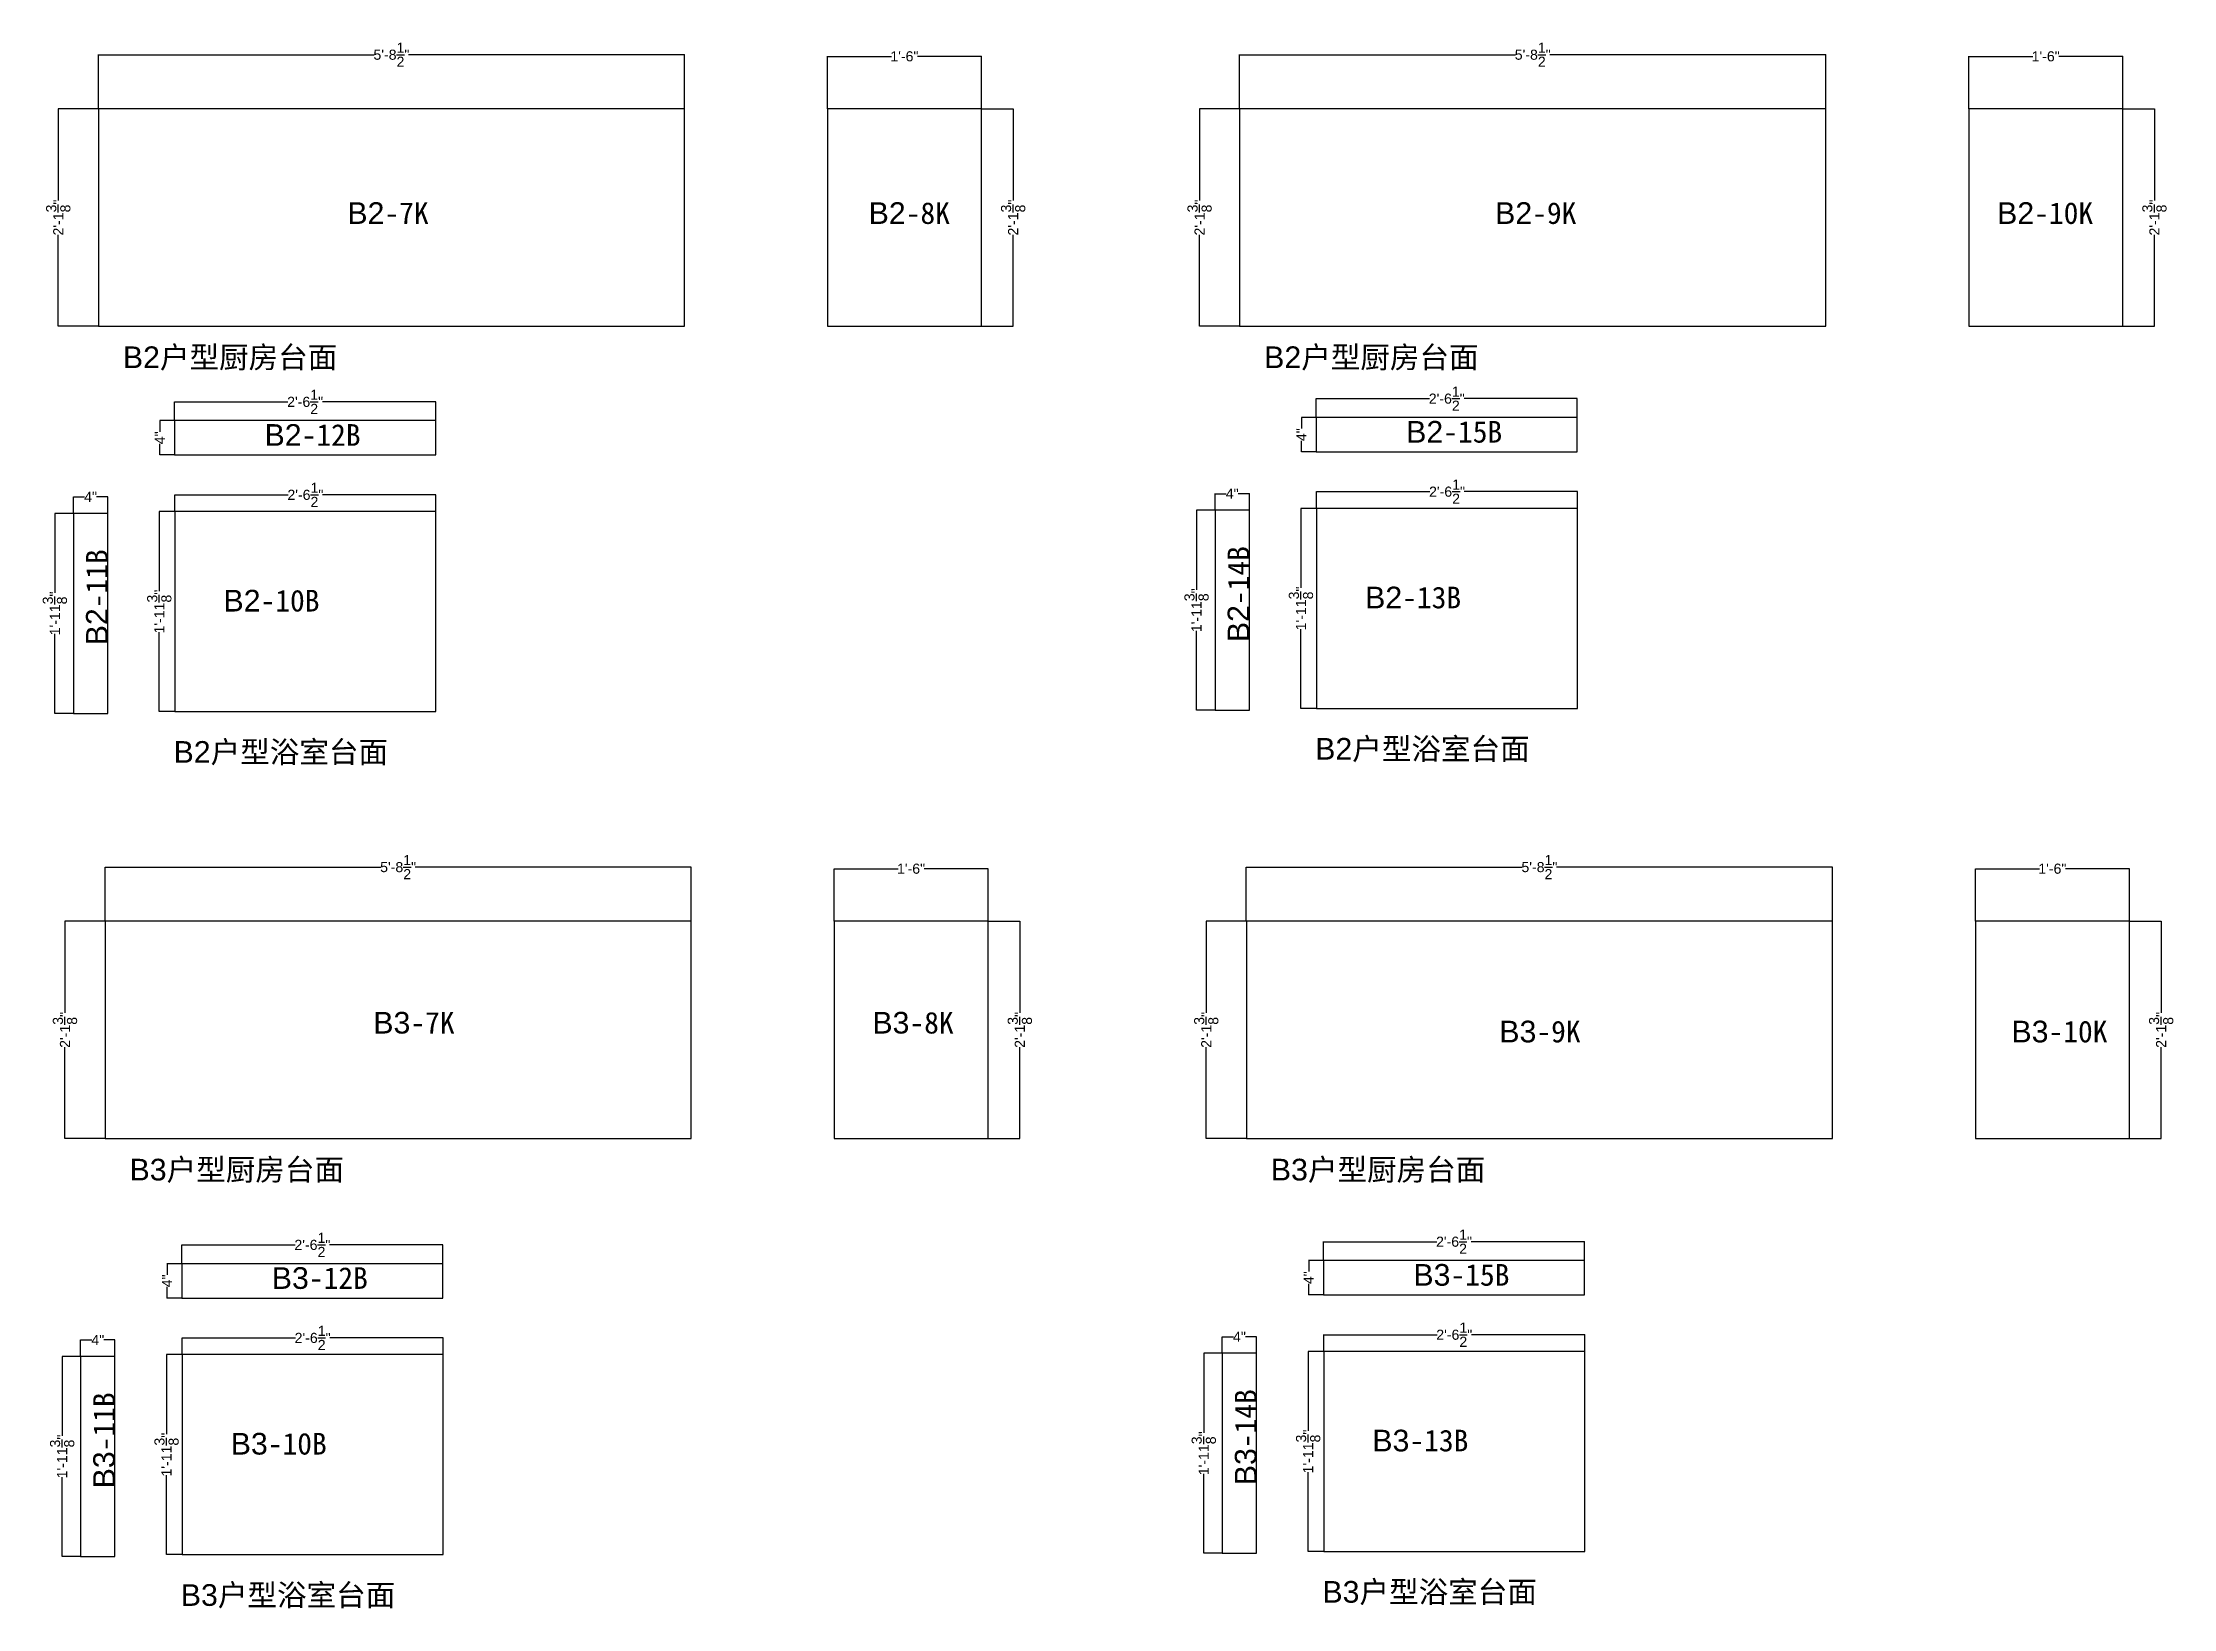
# Model space of a CAD drawing. Header units: inches. Extents: x -997106 to 39633, y -30199 to 1961.
# Drawn here: x 11702 to 18027, y -12912 to -8262 of the extents above; entities that cross this region are included whole.
import ezdxf

# ---------------------------------------------------------------- set-up
doc = ezdxf.new("R2010")
doc.units = ezdxf.units.IN
doc.header["$MEASUREMENT"] = 0
doc.layers.get('Defpoints').update_dxf_attribs({"color": 3})
doc.layers.add('编号', color=10, linetype='Continuous', plot=False)
doc.styles.get("Standard").update_dxf_attribs({"font": 'arial.ttf'})
doc.dimstyles.get("Standard").update_dxf_attribs({"dimtxt": 30, "dimasz": 1, "dimexe": 0.18, "dimexo": 0.0625, "dimgap": 0.09, "dimtad": 0, "dimtoh": 1, "dimdec": 4, "dimlfac": 0.03937, "dimzin": 0, "dimdsep": 46, "dimlunit": 4, "dimtxsty": 'Standard', "dimblk": 'ARCHTICK', "dimcen": 1, "dimadec": 0, "dimazin": 0, "dimtfac": 1, "dimtdec": 4, "dimtix": 1, "dimtofl": 0, "dimtmove": 2, "dimatfit": 3, "dimldrblk": 'ARCHTICK', "dimfxl": 1, "dimtolj": 1, "dimtzin": 0, "dimarcsym": 0})

msp = doc.modelspace()

# ---------------------------------------------------------------- texts
at = {"char_height": 64.3508622, "attachment_point": 1}
for s, insert in [('B2{\\fSimSun|b0|i0|c134|p2;户型厨房台面}', (11940.4131, -9164.15701)), ('B2{\\fSimSun|b0|i0|c134|p2;户型厨房台面}', (15328.12857, -9164.15701)), ('B2{\\fSimSun|b0|i0|c134|p2;户型浴室台面}', (12090.93805, -10336.42371)), ('B2{\\fSimSun|b0|i0|c134|p2;户型浴室台面}', (15479.64773, -10327.00938)), ('B3{\\fSimSun|b0|i0|c134|p2;户型厨房台面}', (11960.28051, -11576.8034)), ('B3{\\fSimSun|b0|i0|c134|p2;户型厨房台面}', (15347.99598, -11576.8034)), ('B3{\\fSimSun|b0|i0|c134|p2;户型浴室台面}', (12112.40121, -12840.22177)), ('B3{\\fSimSun|b0|i0|c134|p2;户型浴室台面}', (15501.11089, -12830.80744))]:
    msp.add_mtext(s, dxfattribs=dict(at, insert=insert))
at = {"layer": '编号', "char_height": 64.3508622, "attachment_point": 1}
for s, insert in [('B2{\\fSimSun|b0|i0|c134|p2;-7K}', (12606.79911, -8735.98948)), ('B2{\\fSimSun|b0|i0|c134|p2;-8K}', (14154.1329, -8735.98948)), ('B2{\\fSimSun|b0|i0|c134|p2;-9K}', (16013.753, -8735.98948)), ('B2{\\fSimSun|b0|i0|c134|p2;-10K}', (17503.83301, -8735.98948)), ('B2{\\fSimSun|b0|i0|c134|p2;-12B}', (12361.01954, -9395.02136)), ('B2{\\fSimSun|b0|i0|c134|p2;-15B}', (15749.72922, -9385.60703)), ('B2{\\fSimSun|b0|i0|c134|p2;-10B}', (12239.08749, -9887.09262)), ('B2{\\fSimSun|b0|i0|c134|p2;-13B}', (15627.79717, -9877.67829)), ('B3{\\fSimSun|b0|i0|c134|p2;-7K}', (12683.80039, -11140.51747)), ('B3{\\fSimSun|b0|i0|c134|p2;-8K}', (14165.22945, -11140.51747)), ('B3{\\fSimSun|b0|i0|c134|p2;-9K}', (16026.17473, -11166.72972)), ('B3{\\fSimSun|b0|i0|c134|p2;-10K}', (17546.38563, -11166.72972)), ('B3{\\fSimSun|b0|i0|c134|p2;-15B}', (15771.19239, -11889.40509)), ('B3{\\fSimSun|b0|i0|c134|p2;-12B}', (12382.48271, -11898.81942)), ('B3{\\fSimSun|b0|i0|c134|p2;-10B}', (12260.55065, -12390.89068)), ('B3{\\fSimSun|b0|i0|c134|p2;-13B}', (15649.26033, -12381.47635))]:
    msp.add_mtext(s, dxfattribs=dict(at, insert=insert))
at = {"layer": '编号', "char_height": 64.3508622, "attachment_point": 1, "rotation": 90}
for s, insert in [('B2{\\fSimSun|b0|i0|c134|p2;-11B}', (11830.97139, -10051.78766)), ('B2{\\fSimSun|b0|i0|c134|p2;-14B}', (15219.68107, -10042.37333)), ('B3{\\fSimSun|b0|i0|c134|p2;-14B}', (15241.14423, -12546.1714)), ('B3{\\fSimSun|b0|i0|c134|p2;-11B}', (11852.43455, -12555.58572))]:
    msp.add_mtext(s, dxfattribs=dict(at, insert=insert))

# ---------------------------------------------------------------- blocks, each defined once
blk = doc.blocks.new('_ArchTick')
at = {"color": 0, "linetype": 'ByBlock', "const_width": 0.15}
blk.add_lwpolyline([(-0.5, -0.5), (0.5, 0.5)], dxfattribs=at)
blk = doc.blocks.new('*D186')
at = {"color": 0, "lineweight": -2, "transparency": 16777216}
for p, q in [((11867.6, -8458.8), (11867.6, -8297.6)), ((11867.6, -8297.8), (12686.7, -8297.8)), ((13607.6, -8297.8), (12788.5, -8297.8)), ((13607.6, -8458.8), (13607.6, -8297.6))]:
    blk.add_line(p, q, dxfattribs=at)
at = {"layer": 'Defpoints', "color": 0, "transparency": 16777216}
for p in [(13607.6, -8297.8), (11867.6, -8458.9), (13607.6, -8458.9)]:
    blk.add_point(p, dxfattribs=at)
at = {"color": 0, "lineweight": -2, "transparency": 16777216, "rotation": 180}
blk.add_blockref('_ArchTick', (11867.6, -8297.8), dxfattribs=at)
at = {"color": 0, "lineweight": -2, "transparency": 16777216}
blk.add_blockref('_ArchTick', (13607.6, -8297.8), dxfattribs=at)
at = {"color": 0, "transparency": 16777216, "insert": (12737.6, -8297.8), "char_height": 30, "attachment_point": 5}
blk.add_mtext('\\A1;5\'-8{\\H1x;\\S1/2;}"', dxfattribs=at)
blk = doc.blocks.new('*D187')
at = {"color": 0, "lineweight": -2, "transparency": 16777216}
for p, q in [((11867.6, -8458.9), (11748.5, -8458.9)), ((11748.6, -8458.9), (11748.6, -8730.3)), ((11748.6, -9103.9), (11748.6, -8832.5)), ((11867.6, -9103.9), (11748.5, -9103.9))]:
    blk.add_line(p, q, dxfattribs=at)
at = {"layer": 'Defpoints', "color": 0, "transparency": 16777216}
for p in [(11867.6, -8458.9), (11748.6, -9103.9), (11867.6, -9103.9)]:
    blk.add_point(p, dxfattribs=at)
at = {"color": 0, "lineweight": -2, "transparency": 16777216}
for p, rotation in [((11748.6, -8458.9), 90), ((11748.6, -9103.9), 270)]:
    blk.add_blockref('_ArchTick', p, dxfattribs=dict(at, rotation=rotation))
at = {"color": 0, "transparency": 16777216, "insert": (11748.6, -8781.4), "char_height": 30, "attachment_point": 5, "rotation": 90}
blk.add_mtext('\\A1;2\'-1{\\H1x;\\S3/8;}"', dxfattribs=at)
blk = doc.blocks.new('*D188')
at = {"color": 0, "lineweight": -2, "transparency": 16777216}
for p, q in [((14031.8, -8458.8), (14031.8, -8302.6)), ((14031.8, -8302.8), (14221.7, -8302.8)), ((14488.8, -8302.8), (14298.8, -8302.8)), ((14488.8, -8458.8), (14488.8, -8302.6))]:
    blk.add_line(p, q, dxfattribs=at)
at = {"layer": 'Defpoints', "color": 0, "transparency": 16777216}
for p in [(14488.8, -8302.8), (14031.8, -8458.9), (14488.8, -8458.9)]:
    blk.add_point(p, dxfattribs=at)
at = {"color": 0, "lineweight": -2, "transparency": 16777216, "rotation": 180}
blk.add_blockref('_ArchTick', (14031.8, -8302.8), dxfattribs=at)
at = {"color": 0, "lineweight": -2, "transparency": 16777216}
blk.add_blockref('_ArchTick', (14488.8, -8302.8), dxfattribs=at)
at = {"color": 0, "transparency": 16777216, "insert": (14260.3, -8302.8), "char_height": 30, "attachment_point": 5}
blk.add_mtext('\\A1;1\'-6"', dxfattribs=at)
blk = doc.blocks.new('*D189')
at = {"color": 0, "lineweight": -2, "transparency": 16777216}
for p, q in [((14488.8, -8458.9), (14583.2, -8458.9)), ((14583, -8458.9), (14583, -8730.3)), ((14583, -9103.9), (14583, -8832.5)), ((14488.8, -9103.9), (14583.2, -9103.9))]:
    blk.add_line(p, q, dxfattribs=at)
at = {"layer": 'Defpoints', "color": 0, "transparency": 16777216}
for p in [(14488.8, -8458.9), (14488.8, -9103.9), (14583, -9103.9)]:
    blk.add_point(p, dxfattribs=at)
at = {"color": 0, "lineweight": -2, "transparency": 16777216}
for p, rotation in [((14583, -8458.9), 90), ((14583, -9103.9), 270)]:
    blk.add_blockref('_ArchTick', p, dxfattribs=dict(at, rotation=rotation))
at = {"color": 0, "transparency": 16777216, "insert": (14583, -8781.4), "char_height": 30, "attachment_point": 5, "rotation": 90}
blk.add_mtext('\\A1;2\'-1{\\H1x;\\S3/8;}"', dxfattribs=at)
blk = doc.blocks.new('*D190')
at = {"color": 0, "lineweight": -2, "transparency": 16777216}
for p, q in [((15255.4, -8458.8), (15255.4, -8297.6)), ((15255.4, -8297.8), (16074.5, -8297.8)), ((16995.4, -8297.8), (16176.3, -8297.8)), ((16995.4, -8458.8), (16995.4, -8297.6))]:
    blk.add_line(p, q, dxfattribs=at)
at = {"layer": 'Defpoints', "color": 0, "transparency": 16777216}
for p in [(16995.4, -8297.8), (15255.4, -8458.9), (16995.4, -8458.9)]:
    blk.add_point(p, dxfattribs=at)
at = {"color": 0, "lineweight": -2, "transparency": 16777216, "rotation": 180}
blk.add_blockref('_ArchTick', (15255.4, -8297.8), dxfattribs=at)
at = {"color": 0, "lineweight": -2, "transparency": 16777216}
blk.add_blockref('_ArchTick', (16995.4, -8297.8), dxfattribs=at)
at = {"color": 0, "transparency": 16777216, "insert": (16125.4, -8297.8), "char_height": 30, "attachment_point": 5}
blk.add_mtext('\\A1;5\'-8{\\H1x;\\S1/2;}"', dxfattribs=at)
blk = doc.blocks.new('*D191')
at = {"color": 0, "lineweight": -2, "transparency": 16777216}
for p, q in [((15255.3, -8458.9), (15136.2, -8458.9)), ((15136.4, -8458.9), (15136.4, -8730.3)), ((15136.4, -9103.9), (15136.4, -8832.5)), ((15255.3, -9103.9), (15136.2, -9103.9))]:
    blk.add_line(p, q, dxfattribs=at)
at = {"layer": 'Defpoints', "color": 0, "transparency": 16777216}
for p in [(15255.4, -8458.9), (15136.4, -9103.9), (15255.4, -9103.9)]:
    blk.add_point(p, dxfattribs=at)
at = {"color": 0, "lineweight": -2, "transparency": 16777216}
for p, rotation in [((15136.4, -8458.9), 90), ((15136.4, -9103.9), 270)]:
    blk.add_blockref('_ArchTick', p, dxfattribs=dict(at, rotation=rotation))
at = {"color": 0, "transparency": 16777216, "insert": (15136.4, -8781.4), "char_height": 30, "attachment_point": 5, "rotation": 90}
blk.add_mtext('\\A1;2\'-1{\\H1x;\\S3/8;}"', dxfattribs=at)
blk = doc.blocks.new('*D192')
at = {"color": 0, "lineweight": -2, "transparency": 16777216}
for p, q in [((17419.5, -8458.8), (17419.5, -8302.6)), ((17419.5, -8302.8), (17609.4, -8302.8)), ((17876.5, -8302.8), (17686.5, -8302.8)), ((17876.5, -8458.8), (17876.5, -8302.6))]:
    blk.add_line(p, q, dxfattribs=at)
at = {"layer": 'Defpoints', "color": 0, "transparency": 16777216}
for p in [(17876.5, -8302.8), (17419.5, -8458.9), (17876.5, -8458.9)]:
    blk.add_point(p, dxfattribs=at)
at = {"color": 0, "lineweight": -2, "transparency": 16777216, "rotation": 180}
blk.add_blockref('_ArchTick', (17419.5, -8302.8), dxfattribs=at)
at = {"color": 0, "lineweight": -2, "transparency": 16777216}
blk.add_blockref('_ArchTick', (17876.5, -8302.8), dxfattribs=at)
at = {"color": 0, "transparency": 16777216, "insert": (17648, -8302.8), "char_height": 30, "attachment_point": 5}
blk.add_mtext('\\A1;1\'-6"', dxfattribs=at)
blk = doc.blocks.new('*D193')
at = {"color": 0, "lineweight": -2, "transparency": 16777216}
for p, q in [((17876.5, -8458.9), (17970.9, -8458.9)), ((17970.7, -8458.9), (17970.7, -8730.3)), ((17970.7, -9103.9), (17970.7, -8832.5)), ((17876.5, -9103.9), (17970.9, -9103.9))]:
    blk.add_line(p, q, dxfattribs=at)
at = {"layer": 'Defpoints', "color": 0, "transparency": 16777216}
for p in [(17876.5, -8458.9), (17876.5, -9103.9), (17970.7, -9103.9)]:
    blk.add_point(p, dxfattribs=at)
at = {"color": 0, "lineweight": -2, "transparency": 16777216}
for p, rotation in [((17970.7, -8458.9), 90), ((17970.7, -9103.9), 270)]:
    blk.add_blockref('_ArchTick', p, dxfattribs=dict(at, rotation=rotation))
at = {"color": 0, "transparency": 16777216, "insert": (17970.7, -8781.4), "char_height": 30, "attachment_point": 5, "rotation": 90}
blk.add_mtext('\\A1;2\'-1{\\H1x;\\S3/8;}"', dxfattribs=at)
blk = doc.blocks.new('*D226')
at = {"color": 0, "lineweight": -2, "transparency": 16777216}
for p, q in [((11887.5, -10871.5), (11887.5, -10710.3)), ((11887.5, -10710.5), (12706.6, -10710.5)), ((13627.5, -10710.5), (12808.4, -10710.5)), ((13627.5, -10871.5), (13627.5, -10710.3))]:
    blk.add_line(p, q, dxfattribs=at)
at = {"layer": 'Defpoints', "color": 0, "transparency": 16777216}
for p in [(13627.5, -10710.5), (11887.5, -10871.5), (13627.5, -10871.5)]:
    blk.add_point(p, dxfattribs=at)
at = {"color": 0, "lineweight": -2, "transparency": 16777216, "rotation": 180}
blk.add_blockref('_ArchTick', (11887.5, -10710.5), dxfattribs=at)
at = {"color": 0, "lineweight": -2, "transparency": 16777216}
blk.add_blockref('_ArchTick', (13627.5, -10710.5), dxfattribs=at)
at = {"color": 0, "transparency": 16777216, "insert": (12757.5, -10710.5), "char_height": 30, "attachment_point": 5}
blk.add_mtext('\\A1;5\'-8{\\H1x;\\S1/2;}"', dxfattribs=at)
blk = doc.blocks.new('*D227')
at = {"color": 0, "lineweight": -2, "transparency": 16777216}
for p, q in [((11887.5, -10871.5), (11768.3, -10871.5)), ((11768.5, -10871.5), (11768.5, -11142.9)), ((11768.5, -11516.5), (11768.5, -11245.1)), ((11887.5, -11516.5), (11768.3, -11516.5))]:
    blk.add_line(p, q, dxfattribs=at)
at = {"layer": 'Defpoints', "color": 0, "transparency": 16777216}
for p in [(11887.5, -10871.5), (11768.5, -11516.5), (11887.5, -11516.5)]:
    blk.add_point(p, dxfattribs=at)
at = {"color": 0, "lineweight": -2, "transparency": 16777216}
for p, rotation in [((11768.5, -10871.5), 90), ((11768.5, -11516.5), 270)]:
    blk.add_blockref('_ArchTick', p, dxfattribs=dict(at, rotation=rotation))
at = {"color": 0, "transparency": 16777216, "insert": (11768.5, -11194), "char_height": 30, "attachment_point": 5, "rotation": 90}
blk.add_mtext('\\A1;2\'-1{\\H1x;\\S3/8;}"', dxfattribs=at)
blk = doc.blocks.new('*D228')
at = {"color": 0, "lineweight": -2, "transparency": 16777216}
for p, q in [((14051.6, -10871.5), (14051.6, -10715.3)), ((14051.6, -10715.4), (14241.6, -10715.4)), ((14508.6, -10715.4), (14318.7, -10715.4)), ((14508.6, -10871.5), (14508.6, -10715.3))]:
    blk.add_line(p, q, dxfattribs=at)
at = {"layer": 'Defpoints', "color": 0, "transparency": 16777216}
for p in [(14508.6, -10715.4), (14051.6, -10871.5), (14508.6, -10871.5)]:
    blk.add_point(p, dxfattribs=at)
at = {"color": 0, "lineweight": -2, "transparency": 16777216, "rotation": 180}
blk.add_blockref('_ArchTick', (14051.6, -10715.4), dxfattribs=at)
at = {"color": 0, "lineweight": -2, "transparency": 16777216}
blk.add_blockref('_ArchTick', (14508.6, -10715.4), dxfattribs=at)
at = {"color": 0, "transparency": 16777216, "insert": (14280.1, -10715.4), "char_height": 30, "attachment_point": 5}
blk.add_mtext('\\A1;1\'-6"', dxfattribs=at)
blk = doc.blocks.new('*D229')
at = {"color": 0, "lineweight": -2, "transparency": 16777216}
for p, q in [((14508.7, -10871.5), (14603.1, -10871.5)), ((14602.9, -10871.5), (14602.9, -11142.9)), ((14602.9, -11516.5), (14602.9, -11245.1)), ((14508.7, -11516.5), (14603.1, -11516.5))]:
    blk.add_line(p, q, dxfattribs=at)
at = {"layer": 'Defpoints', "color": 0, "transparency": 16777216}
for p in [(14508.6, -10871.5), (14508.6, -11516.5), (14602.9, -11516.5)]:
    blk.add_point(p, dxfattribs=at)
at = {"color": 0, "lineweight": -2, "transparency": 16777216}
for p, rotation in [((14602.9, -10871.5), 90), ((14602.9, -11516.5), 270)]:
    blk.add_blockref('_ArchTick', p, dxfattribs=dict(at, rotation=rotation))
at = {"color": 0, "transparency": 16777216, "insert": (14602.9, -11194), "char_height": 30, "attachment_point": 5, "rotation": 90}
blk.add_mtext('\\A1;2\'-1{\\H1x;\\S3/8;}"', dxfattribs=at)
blk = doc.blocks.new('*D230')
at = {"color": 0, "lineweight": -2, "transparency": 16777216}
for p, q in [((15275.2, -10871.5), (15275.2, -10710.3)), ((15275.2, -10710.5), (16094.3, -10710.5)), ((17015.2, -10710.5), (16196.1, -10710.5)), ((17015.2, -10871.5), (17015.2, -10710.3))]:
    blk.add_line(p, q, dxfattribs=at)
at = {"layer": 'Defpoints', "color": 0, "transparency": 16777216}
for p in [(17015.2, -10710.5), (15275.2, -10871.5), (17015.2, -10871.5)]:
    blk.add_point(p, dxfattribs=at)
at = {"color": 0, "lineweight": -2, "transparency": 16777216, "rotation": 180}
blk.add_blockref('_ArchTick', (15275.2, -10710.5), dxfattribs=at)
at = {"color": 0, "lineweight": -2, "transparency": 16777216}
blk.add_blockref('_ArchTick', (17015.2, -10710.5), dxfattribs=at)
at = {"color": 0, "transparency": 16777216, "insert": (16145.2, -10710.5), "char_height": 30, "attachment_point": 5}
blk.add_mtext('\\A1;5\'-8{\\H1x;\\S1/2;}"', dxfattribs=at)
blk = doc.blocks.new('*D231')
at = {"color": 0, "lineweight": -2, "transparency": 16777216}
for p, q in [((15275.2, -10871.5), (15156, -10871.5)), ((15156.2, -10871.5), (15156.2, -11142.9)), ((15156.2, -11516.5), (15156.2, -11245.1)), ((15275.2, -11516.5), (15156, -11516.5))]:
    blk.add_line(p, q, dxfattribs=at)
at = {"layer": 'Defpoints', "color": 0, "transparency": 16777216}
for p in [(15275.2, -10871.5), (15156.2, -11516.5), (15275.2, -11516.5)]:
    blk.add_point(p, dxfattribs=at)
at = {"color": 0, "lineweight": -2, "transparency": 16777216}
for p, rotation in [((15156.2, -10871.5), 90), ((15156.2, -11516.5), 270)]:
    blk.add_blockref('_ArchTick', p, dxfattribs=dict(at, rotation=rotation))
at = {"color": 0, "transparency": 16777216, "insert": (15156.2, -11194), "char_height": 30, "attachment_point": 5, "rotation": 90}
blk.add_mtext('\\A1;2\'-1{\\H1x;\\S3/8;}"', dxfattribs=at)
blk = doc.blocks.new('*D232')
at = {"color": 0, "lineweight": -2, "transparency": 16777216}
for p, q in [((17439.3, -10871.5), (17439.3, -10715.3)), ((17439.3, -10715.4), (17629.3, -10715.4)), ((17896.3, -10715.4), (17706.4, -10715.4)), ((17896.3, -10871.5), (17896.3, -10715.3))]:
    blk.add_line(p, q, dxfattribs=at)
at = {"layer": 'Defpoints', "color": 0, "transparency": 16777216}
for p in [(17896.3, -10715.4), (17439.3, -10871.5), (17896.3, -10871.5)]:
    blk.add_point(p, dxfattribs=at)
at = {"color": 0, "lineweight": -2, "transparency": 16777216, "rotation": 180}
blk.add_blockref('_ArchTick', (17439.3, -10715.4), dxfattribs=at)
at = {"color": 0, "lineweight": -2, "transparency": 16777216}
blk.add_blockref('_ArchTick', (17896.3, -10715.4), dxfattribs=at)
at = {"color": 0, "transparency": 16777216, "insert": (17667.8, -10715.4), "char_height": 30, "attachment_point": 5}
blk.add_mtext('\\A1;1\'-6"', dxfattribs=at)
blk = doc.blocks.new('*D233')
at = {"color": 0, "lineweight": -2, "transparency": 16777216}
for p, q in [((17896.4, -10871.5), (17990.8, -10871.5)), ((17990.6, -10871.5), (17990.6, -11142.9)), ((17990.6, -11516.5), (17990.6, -11245.1)), ((17896.4, -11516.5), (17990.8, -11516.5))]:
    blk.add_line(p, q, dxfattribs=at)
at = {"layer": 'Defpoints', "color": 0, "transparency": 16777216}
for p in [(17896.3, -10871.5), (17896.3, -11516.5), (17990.6, -11516.5)]:
    blk.add_point(p, dxfattribs=at)
at = {"color": 0, "lineweight": -2, "transparency": 16777216}
for p, rotation in [((17990.6, -10871.5), 90), ((17990.6, -11516.5), 270)]:
    blk.add_blockref('_ArchTick', p, dxfattribs=dict(at, rotation=rotation))
at = {"color": 0, "transparency": 16777216, "insert": (17990.6, -11194), "char_height": 30, "attachment_point": 5, "rotation": 90}
blk.add_mtext('\\A1;2\'-1{\\H1x;\\S3/8;}"', dxfattribs=at)
blk = doc.blocks.new('*D946')
at = {"color": 0, "lineweight": -2, "transparency": 16777216}
for p, q in [((11793.5, -9660.1), (11738.5, -9660.1)), ((11738.6, -9660.1), (11738.6, -9896)), ((11738.6, -10254.1), (11738.6, -10018.2)), ((11793.5, -10254.1), (11738.5, -10254.1))]:
    blk.add_line(p, q, dxfattribs=at)
at = {"layer": 'Defpoints', "color": 0, "transparency": 16777216}
for p in [(11793.6, -9660.1), (11738.6, -10254.1), (11793.6, -10254.1)]:
    blk.add_point(p, dxfattribs=at)
at = {"color": 0, "lineweight": -2, "transparency": 16777216}
for p, rotation in [((11738.6, -9660.1), 90), ((11738.6, -10254.1), 270)]:
    blk.add_blockref('_ArchTick', p, dxfattribs=dict(at, rotation=rotation))
at = {"color": 0, "transparency": 16777216, "insert": (11738.6, -9957.1), "char_height": 30, "attachment_point": 5, "rotation": 90}
blk.add_mtext('\\A1;1\'-11{\\H1x;\\S3/8;}"', dxfattribs=at)
blk = doc.blocks.new('*D947')
at = {"color": 0, "lineweight": -2, "transparency": 16777216}
for p, q in [((11793.6, -9660.1), (11793.6, -9610.8)), ((11793.6, -9611), (11826.7, -9611)), ((11895.6, -9611), (11862.5, -9611)), ((11895.6, -9660.1), (11895.6, -9610.8))]:
    blk.add_line(p, q, dxfattribs=at)
at = {"layer": 'Defpoints', "color": 0, "transparency": 16777216}
for p in [(11895.6, -9611), (11793.6, -9660.1), (11895.6, -9660.1)]:
    blk.add_point(p, dxfattribs=at)
at = {"color": 0, "lineweight": -2, "transparency": 16777216, "rotation": 180}
blk.add_blockref('_ArchTick', (11793.6, -9611), dxfattribs=at)
at = {"color": 0, "lineweight": -2, "transparency": 16777216}
blk.add_blockref('_ArchTick', (11895.6, -9611), dxfattribs=at)
at = {"color": 0, "transparency": 16777216, "insert": (11844.6, -9611), "char_height": 30, "attachment_point": 5}
blk.add_mtext('\\A1;4"', dxfattribs=at)
blk = doc.blocks.new('*D933')
at = {"color": 0, "lineweight": -2, "transparency": 16777216}
for p, q in [((12093.9, -9384.6), (12049.9, -9384.6)), ((12050.1, -9384.6), (12050.1, -9417.6)), ((12093.9, -9486.6), (12049.9, -9486.6)), ((12050.1, -9486.6), (12050.1, -9453.5))]:
    blk.add_line(p, q, dxfattribs=at)
at = {"layer": 'Defpoints', "color": 0, "transparency": 16777216}
for p in [(12094, -9384.6), (12050.1, -9486.6), (12094, -9486.6)]:
    blk.add_point(p, dxfattribs=at)
at = {"color": 0, "lineweight": -2, "transparency": 16777216}
for p, rotation in [((12050.1, -9384.6), 90), ((12050.1, -9486.6), 270)]:
    blk.add_blockref('_ArchTick', p, dxfattribs=dict(at, rotation=rotation))
at = {"color": 0, "transparency": 16777216, "insert": (12050.1, -9435.6), "char_height": 30, "attachment_point": 5, "rotation": 90}
blk.add_mtext('\\A1;4"', dxfattribs=at)
blk = doc.blocks.new('*D948')
at = {"color": 0, "lineweight": -2, "transparency": 16777216}
for p, q in [((12094, -9382.9), (12094, -9328.5)), ((12094, -9328.7), (12430.4, -9328.7)), ((12869, -9328.7), (12532.7, -9328.7)), ((12869, -9384.5), (12869, -9328.5))]:
    blk.add_line(p, q, dxfattribs=at)
at = {"layer": 'Defpoints', "color": 0, "transparency": 16777216}
for p in [(12869, -9328.7), (12094, -9382.9), (12869, -9384.6)]:
    blk.add_point(p, dxfattribs=at)
at = {"color": 0, "lineweight": -2, "transparency": 16777216, "rotation": 180}
blk.add_blockref('_ArchTick', (12094, -9328.7), dxfattribs=at)
at = {"color": 0, "lineweight": -2, "transparency": 16777216}
blk.add_blockref('_ArchTick', (12869, -9328.7), dxfattribs=at)
at = {"color": 0, "transparency": 16777216, "insert": (12481.5, -9328.7), "char_height": 30, "attachment_point": 5}
blk.add_mtext('\\A1;2\'-6{\\H1x;\\S1/2;}"', dxfattribs=at)
blk = doc.blocks.new('*D949')
at = {"color": 0, "lineweight": -2, "transparency": 16777216}
for p, q in [((12094.7, -9654.6), (12094.7, -9604.7)), ((12094.7, -9604.9), (12431.1, -9604.9)), ((12869.7, -9604.9), (12533.4, -9604.9)), ((12869.7, -9654.6), (12869.7, -9604.7))]:
    blk.add_line(p, q, dxfattribs=at)
at = {"layer": 'Defpoints', "color": 0, "transparency": 16777216}
for p in [(12869.7, -9604.9), (12094.7, -9654.7), (12869.7, -9654.7)]:
    blk.add_point(p, dxfattribs=at)
at = {"color": 0, "lineweight": -2, "transparency": 16777216, "rotation": 180}
blk.add_blockref('_ArchTick', (12094.7, -9604.9), dxfattribs=at)
at = {"color": 0, "lineweight": -2, "transparency": 16777216}
blk.add_blockref('_ArchTick', (12869.7, -9604.9), dxfattribs=at)
at = {"color": 0, "transparency": 16777216, "insert": (12482.2, -9604.9), "char_height": 30, "attachment_point": 5}
blk.add_mtext('\\A1;2\'-6{\\H1x;\\S1/2;}"', dxfattribs=at)
blk = doc.blocks.new('*D950')
at = {"color": 0, "lineweight": -2, "transparency": 16777216}
for p, q in [((12094.7, -9654.7), (12048.4, -9654.7)), ((12048.5, -9654.7), (12048.5, -9890.6)), ((12048.5, -10248.7), (12048.5, -10012.8)), ((12094.7, -10248.7), (12048.4, -10248.7))]:
    blk.add_line(p, q, dxfattribs=at)
at = {"layer": 'Defpoints', "color": 0, "transparency": 16777216}
for p in [(12094.7, -9654.7), (12048.5, -10248.7), (12094.7, -10248.7)]:
    blk.add_point(p, dxfattribs=at)
at = {"color": 0, "lineweight": -2, "transparency": 16777216}
for p, rotation in [((12048.5, -9654.7), 90), ((12048.5, -10248.7), 270)]:
    blk.add_blockref('_ArchTick', p, dxfattribs=dict(at, rotation=rotation))
at = {"color": 0, "transparency": 16777216, "insert": (12048.5, -9951.7), "char_height": 30, "attachment_point": 5, "rotation": 90}
blk.add_mtext('\\A1;1\'-11{\\H1x;\\S3/8;}"', dxfattribs=at)
blk = doc.blocks.new('*D951')
at = {"color": 0, "lineweight": -2, "transparency": 16777216}
for p, q in [((15182.2, -9650.7), (15127.2, -9650.7)), ((15127.3, -9650.7), (15127.3, -9886.6)), ((15127.3, -10244.7), (15127.3, -10008.8)), ((15182.2, -10244.7), (15127.2, -10244.7))]:
    blk.add_line(p, q, dxfattribs=at)
at = {"layer": 'Defpoints', "color": 0, "transparency": 16777216}
for p in [(15182.3, -9650.7), (15127.3, -10244.7), (15182.3, -10244.7)]:
    blk.add_point(p, dxfattribs=at)
at = {"color": 0, "lineweight": -2, "transparency": 16777216}
for p, rotation in [((15127.3, -9650.7), 90), ((15127.3, -10244.7), 270)]:
    blk.add_blockref('_ArchTick', p, dxfattribs=dict(at, rotation=rotation))
at = {"color": 0, "transparency": 16777216, "insert": (15127.3, -9947.7), "char_height": 30, "attachment_point": 5, "rotation": 90}
blk.add_mtext('\\A1;1\'-11{\\H1x;\\S3/8;}"', dxfattribs=at)
blk = doc.blocks.new('*D952')
at = {"color": 0, "lineweight": -2, "transparency": 16777216}
for p, q in [((15182.3, -9650.6), (15182.3, -9601.4)), ((15182.3, -9601.6), (15215.4, -9601.6)), ((15284.3, -9601.6), (15251.2, -9601.6)), ((15284.3, -9650.6), (15284.3, -9601.4))]:
    blk.add_line(p, q, dxfattribs=at)
at = {"layer": 'Defpoints', "color": 0, "transparency": 16777216}
for p in [(15284.3, -9601.6), (15182.3, -9650.7), (15284.3, -9650.7)]:
    blk.add_point(p, dxfattribs=at)
at = {"color": 0, "lineweight": -2, "transparency": 16777216, "rotation": 180}
blk.add_blockref('_ArchTick', (15182.3, -9601.6), dxfattribs=at)
at = {"color": 0, "lineweight": -2, "transparency": 16777216}
blk.add_blockref('_ArchTick', (15284.3, -9601.6), dxfattribs=at)
at = {"color": 0, "transparency": 16777216, "insert": (15233.3, -9601.6), "char_height": 30, "attachment_point": 5}
blk.add_mtext('\\A1;4"', dxfattribs=at)
blk = doc.blocks.new('*D934')
at = {"color": 0, "lineweight": -2, "transparency": 16777216}
for p, q in [((15482.7, -9375.2), (15438.7, -9375.2)), ((15438.8, -9375.2), (15438.8, -9408.2)), ((15482.7, -9477.2), (15438.7, -9477.2)), ((15438.8, -9477.2), (15438.8, -9444.1))]:
    blk.add_line(p, q, dxfattribs=at)
at = {"layer": 'Defpoints', "color": 0, "transparency": 16777216}
for p in [(15482.7, -9375.2), (15438.8, -9477.2), (15482.7, -9477.2)]:
    blk.add_point(p, dxfattribs=at)
at = {"color": 0, "lineweight": -2, "transparency": 16777216}
for p, rotation in [((15438.8, -9375.2), 90), ((15438.8, -9477.2), 270)]:
    blk.add_blockref('_ArchTick', p, dxfattribs=dict(at, rotation=rotation))
at = {"color": 0, "transparency": 16777216, "insert": (15438.8, -9426.2), "char_height": 30, "attachment_point": 5, "rotation": 90}
blk.add_mtext('\\A1;4"', dxfattribs=at)
blk = doc.blocks.new('*D953')
at = {"color": 0, "lineweight": -2, "transparency": 16777216}
for p, q in [((15482.7, -9373.4), (15482.7, -9319.1)), ((15482.7, -9319.2), (15819.1, -9319.2)), ((16257.7, -9319.2), (15921.4, -9319.2)), ((16257.7, -9375.1), (16257.7, -9319.1))]:
    blk.add_line(p, q, dxfattribs=at)
at = {"layer": 'Defpoints', "color": 0, "transparency": 16777216}
for p in [(16257.7, -9319.2), (15482.7, -9373.5), (16257.7, -9375.2)]:
    blk.add_point(p, dxfattribs=at)
at = {"color": 0, "lineweight": -2, "transparency": 16777216, "rotation": 180}
blk.add_blockref('_ArchTick', (15482.7, -9319.2), dxfattribs=at)
at = {"color": 0, "lineweight": -2, "transparency": 16777216}
blk.add_blockref('_ArchTick', (16257.7, -9319.2), dxfattribs=at)
at = {"color": 0, "transparency": 16777216, "insert": (15870.2, -9319.2), "char_height": 30, "attachment_point": 5}
blk.add_mtext('\\A1;2\'-6{\\H1x;\\S1/2;}"', dxfattribs=at)
blk = doc.blocks.new('*D954')
at = {"color": 0, "lineweight": -2, "transparency": 16777216}
for p, q in [((15483.5, -9645.2), (15483.5, -9595.3)), ((15483.5, -9595.5), (15819.8, -9595.5)), ((16258.5, -9595.5), (15922.1, -9595.5)), ((16258.5, -9645.2), (16258.5, -9595.3))]:
    blk.add_line(p, q, dxfattribs=at)
at = {"layer": 'Defpoints', "color": 0, "transparency": 16777216}
for p in [(16258.5, -9595.5), (15483.5, -9645.3), (16258.5, -9645.3)]:
    blk.add_point(p, dxfattribs=at)
at = {"color": 0, "lineweight": -2, "transparency": 16777216, "rotation": 180}
blk.add_blockref('_ArchTick', (15483.5, -9595.5), dxfattribs=at)
at = {"color": 0, "lineweight": -2, "transparency": 16777216}
blk.add_blockref('_ArchTick', (16258.5, -9595.5), dxfattribs=at)
at = {"color": 0, "transparency": 16777216, "insert": (15871, -9595.5), "char_height": 30, "attachment_point": 5}
blk.add_mtext('\\A1;2\'-6{\\H1x;\\S1/2;}"', dxfattribs=at)
blk = doc.blocks.new('*D955')
at = {"color": 0, "lineweight": -2, "transparency": 16777216}
for p, q in [((15483.4, -9645.3), (15437.1, -9645.3)), ((15437.3, -9645.3), (15437.3, -9881.2)), ((15437.3, -10239.3), (15437.3, -10003.4)), ((15483.4, -10239.3), (15437.1, -10239.3))]:
    blk.add_line(p, q, dxfattribs=at)
at = {"layer": 'Defpoints', "color": 0, "transparency": 16777216}
for p in [(15483.5, -9645.3), (15437.3, -10239.3), (15483.5, -10239.3)]:
    blk.add_point(p, dxfattribs=at)
at = {"color": 0, "lineweight": -2, "transparency": 16777216}
for p, rotation in [((15437.3, -9645.3), 90), ((15437.3, -10239.3), 270)]:
    blk.add_blockref('_ArchTick', p, dxfattribs=dict(at, rotation=rotation))
at = {"color": 0, "transparency": 16777216, "insert": (15437.3, -9942.3), "char_height": 30, "attachment_point": 5, "rotation": 90}
blk.add_mtext('\\A1;1\'-11{\\H1x;\\S3/8;}"', dxfattribs=at)
blk = doc.blocks.new('*D970')
at = {"color": 0, "lineweight": -2, "transparency": 16777216}
for p, q in [((11815, -12163.9), (11759.9, -12163.9)), ((11760.1, -12163.9), (11760.1, -12399.8)), ((11760.1, -12757.9), (11760.1, -12522)), ((11815, -12757.9), (11759.9, -12757.9))]:
    blk.add_line(p, q, dxfattribs=at)
at = {"layer": 'Defpoints', "color": 0, "transparency": 16777216}
for p in [(11815, -12163.9), (11760.1, -12757.9), (11815, -12757.9)]:
    blk.add_point(p, dxfattribs=at)
at = {"color": 0, "lineweight": -2, "transparency": 16777216}
for p, rotation in [((11760.1, -12163.9), 90), ((11760.1, -12757.9), 270)]:
    blk.add_blockref('_ArchTick', p, dxfattribs=dict(at, rotation=rotation))
at = {"color": 0, "transparency": 16777216, "insert": (11760.1, -12460.9), "char_height": 30, "attachment_point": 5, "rotation": 90}
blk.add_mtext('\\A1;1\'-11{\\H1x;\\S3/8;}"', dxfattribs=at)
blk = doc.blocks.new('*D971')
at = {"color": 0, "lineweight": -2, "transparency": 16777216}
for p, q in [((11815, -12163.9), (11815, -12114.6)), ((11815, -12114.8), (11848.1, -12114.8)), ((11917, -12114.8), (11884, -12114.8)), ((11917, -12163.9), (11917, -12114.6))]:
    blk.add_line(p, q, dxfattribs=at)
at = {"layer": 'Defpoints', "color": 0, "transparency": 16777216}
for p in [(11917, -12114.8), (11815, -12163.9), (11917, -12163.9)]:
    blk.add_point(p, dxfattribs=at)
at = {"color": 0, "lineweight": -2, "transparency": 16777216, "rotation": 180}
blk.add_blockref('_ArchTick', (11815, -12114.8), dxfattribs=at)
at = {"color": 0, "lineweight": -2, "transparency": 16777216}
blk.add_blockref('_ArchTick', (11917, -12114.8), dxfattribs=at)
at = {"color": 0, "transparency": 16777216, "insert": (11866, -12114.8), "char_height": 30, "attachment_point": 5}
blk.add_mtext('\\A1;4"', dxfattribs=at)
blk = doc.blocks.new('*D957')
at = {"color": 0, "lineweight": -2, "transparency": 16777216}
for p, q in [((12115.4, -11888.4), (12071.4, -11888.4)), ((12071.6, -11888.4), (12071.6, -11921.4)), ((12115.4, -11990.4), (12071.4, -11990.4)), ((12071.6, -11990.4), (12071.6, -11957.3))]:
    blk.add_line(p, q, dxfattribs=at)
at = {"layer": 'Defpoints', "color": 0, "transparency": 16777216}
for p in [(12115.5, -11888.4), (12071.6, -11990.4), (12115.5, -11990.4)]:
    blk.add_point(p, dxfattribs=at)
at = {"color": 0, "lineweight": -2, "transparency": 16777216}
for p, rotation in [((12071.6, -11888.4), 90), ((12071.6, -11990.4), 270)]:
    blk.add_blockref('_ArchTick', p, dxfattribs=dict(at, rotation=rotation))
at = {"color": 0, "transparency": 16777216, "insert": (12071.6, -11939.4), "char_height": 30, "attachment_point": 5, "rotation": 90}
blk.add_mtext('\\A1;4"', dxfattribs=at)
blk = doc.blocks.new('*D972')
at = {"color": 0, "lineweight": -2, "transparency": 16777216}
for p, q in [((12115.5, -11886.7), (12115.5, -11832.3)), ((12115.5, -11832.5), (12451.8, -11832.5)), ((12890.5, -11832.5), (12554.1, -11832.5)), ((12890.5, -11888.3), (12890.5, -11832.3))]:
    blk.add_line(p, q, dxfattribs=at)
at = {"layer": 'Defpoints', "color": 0, "transparency": 16777216}
for p in [(12115.5, -11886.7), (12890.5, -11832.5), (12890.5, -11888.4)]:
    blk.add_point(p, dxfattribs=at)
at = {"color": 0, "lineweight": -2, "transparency": 16777216, "rotation": 180}
blk.add_blockref('_ArchTick', (12115.5, -11832.5), dxfattribs=at)
at = {"color": 0, "lineweight": -2, "transparency": 16777216}
blk.add_blockref('_ArchTick', (12890.5, -11832.5), dxfattribs=at)
at = {"color": 0, "transparency": 16777216, "insert": (12503, -11832.5), "char_height": 30, "attachment_point": 5}
blk.add_mtext('\\A1;2\'-6{\\H1x;\\S1/2;}"', dxfattribs=at)
blk = doc.blocks.new('*D973')
at = {"color": 0, "lineweight": -2, "transparency": 16777216}
for p, q in [((12116.2, -12158.4), (12116.2, -12108.5)), ((12116.2, -12108.7), (12452.5, -12108.7)), ((12891.2, -12108.7), (12554.9, -12108.7)), ((12891.2, -12158.4), (12891.2, -12108.5))]:
    blk.add_line(p, q, dxfattribs=at)
at = {"layer": 'Defpoints', "color": 0, "transparency": 16777216}
for p in [(12891.2, -12108.7), (12116.2, -12158.5), (12891.2, -12158.5)]:
    blk.add_point(p, dxfattribs=at)
at = {"color": 0, "lineweight": -2, "transparency": 16777216, "rotation": 180}
blk.add_blockref('_ArchTick', (12116.2, -12108.7), dxfattribs=at)
at = {"color": 0, "lineweight": -2, "transparency": 16777216}
blk.add_blockref('_ArchTick', (12891.2, -12108.7), dxfattribs=at)
at = {"color": 0, "transparency": 16777216, "insert": (12503.7, -12108.7), "char_height": 30, "attachment_point": 5}
blk.add_mtext('\\A1;2\'-6{\\H1x;\\S1/2;}"', dxfattribs=at)
blk = doc.blocks.new('*D974')
at = {"color": 0, "lineweight": -2, "transparency": 16777216}
for p, q in [((12116.1, -12158.5), (12069.8, -12158.5)), ((12070, -12158.5), (12070, -12394.4)), ((12070, -12752.5), (12070, -12516.6)), ((12116.1, -12752.5), (12069.8, -12752.5))]:
    blk.add_line(p, q, dxfattribs=at)
at = {"layer": 'Defpoints', "color": 0, "transparency": 16777216}
for p in [(12116.2, -12158.5), (12070, -12752.5), (12116.2, -12752.5)]:
    blk.add_point(p, dxfattribs=at)
at = {"color": 0, "lineweight": -2, "transparency": 16777216}
for p, rotation in [((12070, -12158.5), 90), ((12070, -12752.5), 270)]:
    blk.add_blockref('_ArchTick', p, dxfattribs=dict(at, rotation=rotation))
at = {"color": 0, "transparency": 16777216, "insert": (12070, -12455.5), "char_height": 30, "attachment_point": 5, "rotation": 90}
blk.add_mtext('\\A1;1\'-11{\\H1x;\\S3/8;}"', dxfattribs=at)
blk = doc.blocks.new('*D975')
at = {"color": 0, "lineweight": -2, "transparency": 16777216}
for p, q in [((15203.7, -12154.5), (15148.6, -12154.5)), ((15148.8, -12154.5), (15148.8, -12390.4)), ((15148.8, -12748.5), (15148.8, -12512.6)), ((15203.7, -12748.5), (15148.6, -12748.5))]:
    blk.add_line(p, q, dxfattribs=at)
at = {"layer": 'Defpoints', "color": 0, "transparency": 16777216}
for p in [(15203.8, -12154.5), (15148.8, -12748.5), (15203.8, -12748.5)]:
    blk.add_point(p, dxfattribs=at)
at = {"color": 0, "lineweight": -2, "transparency": 16777216}
for p, rotation in [((15148.8, -12154.5), 90), ((15148.8, -12748.5), 270)]:
    blk.add_blockref('_ArchTick', p, dxfattribs=dict(at, rotation=rotation))
at = {"color": 0, "transparency": 16777216, "insert": (15148.8, -12451.5), "char_height": 30, "attachment_point": 5, "rotation": 90}
blk.add_mtext('\\A1;1\'-11{\\H1x;\\S3/8;}"', dxfattribs=at)
blk = doc.blocks.new('*D976')
at = {"color": 0, "lineweight": -2, "transparency": 16777216}
for p, q in [((15203.8, -12154.4), (15203.8, -12105.2)), ((15203.8, -12105.4), (15236.8, -12105.4)), ((15305.8, -12105.4), (15272.7, -12105.4)), ((15305.8, -12154.4), (15305.8, -12105.2))]:
    blk.add_line(p, q, dxfattribs=at)
at = {"layer": 'Defpoints', "color": 0, "transparency": 16777216}
for p in [(15305.8, -12105.4), (15203.8, -12154.5), (15305.8, -12154.5)]:
    blk.add_point(p, dxfattribs=at)
at = {"color": 0, "lineweight": -2, "transparency": 16777216, "rotation": 180}
blk.add_blockref('_ArchTick', (15203.8, -12105.4), dxfattribs=at)
at = {"color": 0, "lineweight": -2, "transparency": 16777216}
blk.add_blockref('_ArchTick', (15305.8, -12105.4), dxfattribs=at)
at = {"color": 0, "transparency": 16777216, "insert": (15254.8, -12105.4), "char_height": 30, "attachment_point": 5}
blk.add_mtext('\\A1;4"', dxfattribs=at)
blk = doc.blocks.new('*D958')
at = {"color": 0, "lineweight": -2, "transparency": 16777216}
for p, q in [((15504.1, -11879), (15460.1, -11879)), ((15460.3, -11879), (15460.3, -11912)), ((15460.3, -11981), (15460.3, -11947.9)), ((15504.1, -11981), (15460.1, -11981))]:
    blk.add_line(p, q, dxfattribs=at)
at = {"layer": 'Defpoints', "color": 0, "transparency": 16777216}
for p in [(15504.2, -11879), (15460.3, -11981), (15504.2, -11981)]:
    blk.add_point(p, dxfattribs=at)
at = {"color": 0, "lineweight": -2, "transparency": 16777216}
for p, rotation in [((15460.3, -11879), 90), ((15460.3, -11981), 270)]:
    blk.add_blockref('_ArchTick', p, dxfattribs=dict(at, rotation=rotation))
at = {"color": 0, "transparency": 16777216, "insert": (15460.3, -11930), "char_height": 30, "attachment_point": 5, "rotation": 90}
blk.add_mtext('\\A1;4"', dxfattribs=at)
blk = doc.blocks.new('*D977')
at = {"color": 0, "lineweight": -2, "transparency": 16777216}
for p, q in [((15504.2, -11877.2), (15504.2, -11822.9)), ((15504.2, -11823), (15840.5, -11823)), ((16279.2, -11823), (15942.8, -11823)), ((16279.2, -11878.9), (16279.2, -11822.9))]:
    blk.add_line(p, q, dxfattribs=at)
at = {"layer": 'Defpoints', "color": 0, "transparency": 16777216}
for p in [(16279.2, -11823), (15504.2, -11877.3), (16279.2, -11879)]:
    blk.add_point(p, dxfattribs=at)
at = {"color": 0, "lineweight": -2, "transparency": 16777216, "rotation": 180}
blk.add_blockref('_ArchTick', (15504.2, -11823), dxfattribs=at)
at = {"color": 0, "lineweight": -2, "transparency": 16777216}
blk.add_blockref('_ArchTick', (16279.2, -11823), dxfattribs=at)
at = {"color": 0, "transparency": 16777216, "insert": (15891.7, -11823), "char_height": 30, "attachment_point": 5}
blk.add_mtext('\\A1;2\'-6{\\H1x;\\S1/2;}"', dxfattribs=at)
blk = doc.blocks.new('*D978')
at = {"color": 0, "lineweight": -2, "transparency": 16777216}
for p, q in [((15504.9, -12149), (15504.9, -12099.1)), ((15504.9, -12099.3), (15841.3, -12099.3)), ((16279.9, -12099.3), (15943.6, -12099.3)), ((16279.9, -12149), (16279.9, -12099.1))]:
    blk.add_line(p, q, dxfattribs=at)
at = {"layer": 'Defpoints', "color": 0, "transparency": 16777216}
for p in [(16279.9, -12099.3), (15504.9, -12149.1), (16279.9, -12149.1)]:
    blk.add_point(p, dxfattribs=at)
at = {"color": 0, "lineweight": -2, "transparency": 16777216, "rotation": 180}
blk.add_blockref('_ArchTick', (15504.9, -12099.3), dxfattribs=at)
at = {"color": 0, "lineweight": -2, "transparency": 16777216}
blk.add_blockref('_ArchTick', (16279.9, -12099.3), dxfattribs=at)
at = {"color": 0, "transparency": 16777216, "insert": (15892.4, -12099.3), "char_height": 30, "attachment_point": 5}
blk.add_mtext('\\A1;2\'-6{\\H1x;\\S1/2;}"', dxfattribs=at)
blk = doc.blocks.new('*D979')
at = {"color": 0, "lineweight": -2, "transparency": 16777216}
for p, q in [((15504.9, -12149.1), (15458.5, -12149.1)), ((15458.7, -12149.1), (15458.7, -12385)), ((15458.7, -12743.1), (15458.7, -12507.2)), ((15504.9, -12743.1), (15458.5, -12743.1))]:
    blk.add_line(p, q, dxfattribs=at)
at = {"layer": 'Defpoints', "color": 0, "transparency": 16777216}
for p in [(15504.9, -12149.1), (15458.7, -12743.1), (15504.9, -12743.1)]:
    blk.add_point(p, dxfattribs=at)
at = {"color": 0, "lineweight": -2, "transparency": 16777216}
for p, rotation in [((15458.7, -12149.1), 90), ((15458.7, -12743.1), 270)]:
    blk.add_blockref('_ArchTick', p, dxfattribs=dict(at, rotation=rotation))
at = {"color": 0, "transparency": 16777216, "insert": (15458.7, -12446.1), "char_height": 30, "attachment_point": 5, "rotation": 90}
blk.add_mtext('\\A1;1\'-11{\\H1x;\\S3/8;}"', dxfattribs=at)

# ---------------------------------------------------------------- dimensions: what is measured, and where the dimension line sits
for base, p1, p2, picture, middle in [((13607.6457, -8297.82551), (11867.6457, -8458.88828), (13607.6457, -8458.88828), '*D186', (12737.6457, -8297.82551)), ((14488.75985, -8302.78886), (14031.75985, -8458.88828), (14488.75985, -8458.88828), '*D188', (14260.25985, -8302.78886)), ((16995.36117, -8297.82551), (15255.36117, -8458.88828), (16995.36117, -8458.88828), '*D190', (16125.36117, -8297.82551)), ((17876.47532, -8302.78886), (17419.47532, -8458.88828), (17876.47532, -8458.88828), '*D192', (17647.97532, -8302.78886)), ((12869.0099952712, -9328.6578721893), (12094.0099952712, -9382.9172788383), (12869.0099952712, -9384.5744785724), '*D948', (12481.5099952712, -9328.6578721893)), ((16257.7196748247, -9319.2435434475), (15482.7196748247, -9373.5029500965), (16257.7196748247, -9375.1601498306), '*D953', (15870.2196748247, -9319.2435434475)), ((11895.58563, -9611.01748), (11793.58563, -9660.11833), (11895.58563, -9660.11833), '*D947', (11844.58563, -9611.01748)), ((12869.7432815864, -9604.8876890177), (12094.7432815864, -9654.7068507188), (12869.7432815864, -9654.7068507188), '*D949', (12482.2432815864, -9604.8876890177)), ((15284.29531, -9601.60315), (15182.29531, -9650.70401), (15284.29531, -9650.70401), '*D952', (15233.29531, -9601.60315)), ((16258.4529611399, -9595.4733602759), (15483.4529611399, -9645.292521977), (16258.4529611399, -9645.292521977), '*D954', (15870.9529611399, -9595.4733602759)), ((13627.5131, -10710.4719), (11887.5131, -10871.53466), (13627.5131, -10871.53466), '*D226', (12757.5131, -10710.4719)), ((17015.22857, -10710.4719), (15275.22857, -10871.53466), (17015.22857, -10871.53466), '*D230', (16145.22857, -10710.4719)), ((14508.62725, -10715.43524), (14051.62725, -10871.53466), (14508.62725, -10871.53466), '*D228', (14280.12725, -10715.43524)), ((17896.34272, -10715.43524), (17439.34272, -10871.53466), (17896.34272, -10871.53466), '*D232', (17667.84272, -10715.43524)), ((12890.4731583747, -11832.4559349446), (12115.4731583747, -11886.7153415935), (12890.4731583747, -11888.3725413276), '*D972', (12502.9731583747, -11832.4559349446)), ((16279.1828379282, -11823.0416062028), (15504.1828379282, -11877.3010128517), (16279.1828379282, -11878.9582125858), '*D977', (15891.6828379282, -11823.0416062028)), ((12891.2064446899, -12108.6857517729), (12116.2064446899, -12158.504913474), (12891.2064446899, -12158.504913474), '*D973', (12503.7064446899, -12108.6857517729)), ((16279.9161242434, -12099.2714230312), (15504.9161242434, -12149.0905847322), (16279.9161242434, -12149.0905847322), '*D978', (15892.4161242434, -12099.2714230312)), ((11917.04879, -12114.81554), (11815.04879, -12163.9164), (11917.04879, -12163.9164), '*D971', (11866.04879, -12114.81554)), ((15305.75847, -12105.40121), (15203.75847, -12154.50207), (15305.75847, -12154.50207), '*D976', (15254.75847, -12105.40121))]:
    dim = msp.add_linear_dim(base=base, p1=p1, p2=p2, dimstyle='Standard')
    dim.commit()
    dim.dimension.update_dxf_attribs({"geometry": picture, "text_midpoint": middle})
for base, p1, p2, picture, middle in [((11748.6371013595, -9103.8882771844), (11867.6456957483, -8458.8882771844), (11867.6456957483, -9103.8882771844), '*D187', (11748.6371013595, -8781.3882771844)), ((14583.0098258603, -9103.8882771844), (14488.7598462356, -8458.8882771844), (14488.7598462356, -9103.8882771844), '*D189', (14583.0098258602, -8781.3882771844)), ((15136.3525731252, -9103.8882771844), (15255.361167514, -8458.8882771844), (15255.361167514, -9103.8882771844), '*D191', (15136.3525731252, -8781.3882771844)), ((17970.7252976259, -9103.8882771844), (17876.4753180012, -8458.8882771844), (17876.4753180012, -9103.8882771844), '*D193', (17970.7252976259, -8781.3882771844)), ((12050.122, -9486.57448), (12094.01, -9384.57448), (12094.01, -9486.57448), '*D933', (12050.122, -9435.57448)), ((15438.83168, -9477.16015), (15482.71967, -9375.16015), (15482.71967, -9477.16015), '*D934', (15438.83168, -9426.16015)), ((11738.63993, -10254.11833), (11793.58563, -9660.11833), (11793.58563, -10254.11833), '*D946', (11738.63993, -9957.11833)), ((12048.54767, -10248.70685), (12094.74328, -9654.70685), (12094.74328, -10248.70685), '*D950', (12048.54767, -9951.70685)), ((15127.34961, -10244.70401), (15182.29531, -9650.70401), (15182.29531, -10244.70401), '*D951', (15127.34961, -9947.70401)), ((15437.25735, -10239.29252), (15483.45296, -9645.29252), (15483.45296, -10239.29252), '*D955', (15437.25735, -9942.29252)), ((11768.5045072818, -11516.5346614871), (11887.5131016705, -10871.5346614871), (11887.5131016705, -11516.5346614871), '*D227', (11768.5045072818, -11194.0346614871)), ((14602.8772317825, -11516.5346614871), (14508.6272521578, -10871.5346614871), (14508.6272521578, -11516.5346614871), '*D229', (14602.8772317825, -11194.0346614871)), ((15156.2199790474, -11516.5346614871), (15275.2285734362, -10871.5346614871), (15275.2285734362, -11516.5346614871), '*D231', (15156.2199790474, -11194.0346614871)), ((17990.5927035481, -11516.5346614871), (17896.3427239234, -10871.5346614871), (17896.3427239234, -11516.5346614871), '*D233', (17990.5927035481, -11194.0346614871)), ((12071.58516, -11990.37254), (12115.47316, -11888.37254), (12115.47316, -11990.37254), '*D957', (12071.58516, -11939.37254)), ((15460.29484, -11980.95821), (15504.18284, -11878.95821), (15504.18284, -11980.95821), '*D958', (15460.29484, -11929.95821)), ((11760.10309, -12757.9164), (11815.04879, -12163.9164), (11815.04879, -12757.9164), '*D970', (11760.10309, -12460.9164)), ((12070.01083, -12752.50491), (12116.20644, -12158.50491), (12116.20644, -12752.50491), '*D974', (12070.01083, -12455.50491)), ((15148.81277, -12748.50207), (15203.75847, -12154.50207), (15203.75847, -12748.50207), '*D975', (15148.81277, -12451.50207)), ((15458.72051, -12743.09058), (15504.91612, -12149.09058), (15504.91612, -12743.09058), '*D979', (15458.72051, -12446.09058))]:
    dim = msp.add_linear_dim(base=base, p1=p1, p2=p2, angle=90, dimstyle='Standard')
    dim.commit()
    dim.dimension.update_dxf_attribs({"geometry": picture, "text_midpoint": middle})

# ---------------------------------------------------------------- linework, layer by layer
for points in [[(11867.6457, -9103.88828), (13607.6457, -9103.88828), (13607.6457, -8458.88828), (11867.6457, -8458.88828)], [(14031.75985, -9103.88828), (14488.75985, -9103.88828), (14488.75985, -8458.88828), (14031.75985, -8458.88828)], [(15255.36117, -9103.88828), (16995.36117, -9103.88828), (16995.36117, -8458.88828), (15255.36117, -8458.88828)], [(17419.47532, -9103.88828), (17876.47532, -9103.88828), (17876.47532, -8458.88828), (17419.47532, -8458.88828)], [(12094.01, -9486.57448), (12869.01, -9486.57448), (12869.01, -9384.57448), (12094.01, -9384.57448)], [(15482.71967, -9477.16015), (16257.71967, -9477.16015), (16257.71967, -9375.16015), (15482.71967, -9375.16015)], [(11793.58563, -10254.11833), (11895.58563, -10254.11833), (11895.58563, -9660.11833), (11793.58563, -9660.11833)], [(12094.74328, -10248.70685), (12869.74328, -10248.70685), (12869.74328, -9654.70685), (12094.74328, -9654.70685)], [(15182.29531, -10244.70401), (15284.29531, -10244.70401), (15284.29531, -9650.70401), (15182.29531, -9650.70401)], [(15483.45296, -10239.29252), (16258.45296, -10239.29252), (16258.45296, -9645.29252), (15483.45296, -9645.29252)], [(11887.5131, -11516.53466), (13627.5131, -11516.53466), (13627.5131, -10871.53466), (11887.5131, -10871.53466)], [(14051.62725, -11516.53466), (14508.62725, -11516.53466), (14508.62725, -10871.53466), (14051.62725, -10871.53466)], [(15275.22857, -11516.53466), (17015.22857, -11516.53466), (17015.22857, -10871.53466), (15275.22857, -10871.53466)], [(17439.34272, -11516.53466), (17896.34272, -11516.53466), (17896.34272, -10871.53466), (17439.34272, -10871.53466)], [(12115.47316, -11990.37254), (12890.47316, -11990.37254), (12890.47316, -11888.37254), (12115.47316, -11888.37254)], [(15504.18284, -11980.95821), (16279.18284, -11980.95821), (16279.18284, -11878.95821), (15504.18284, -11878.95821)], [(11815.04879, -12757.9164), (11917.04879, -12757.9164), (11917.04879, -12163.9164), (11815.04879, -12163.9164)], [(12116.20644, -12752.50491), (12891.20644, -12752.50491), (12891.20644, -12158.50491), (12116.20644, -12158.50491)], [(15203.75847, -12748.50207), (15305.75847, -12748.50207), (15305.75847, -12154.50207), (15203.75847, -12154.50207)], [(15504.91612, -12743.09058), (16279.91612, -12743.09058), (16279.91612, -12149.09058), (15504.91612, -12149.09058)]]:
    msp.add_lwpolyline(points, close=True)

msp.set_redraw_order([(e.dxf.handle, doc.entitydb.next_handle()) for e in msp.query("TEXT MTEXT ATTDEF DIMENSION ARC_DIMENSION")])  # texts and dimensions are drawn at this point

doc.saveas('drawing.dxf')
